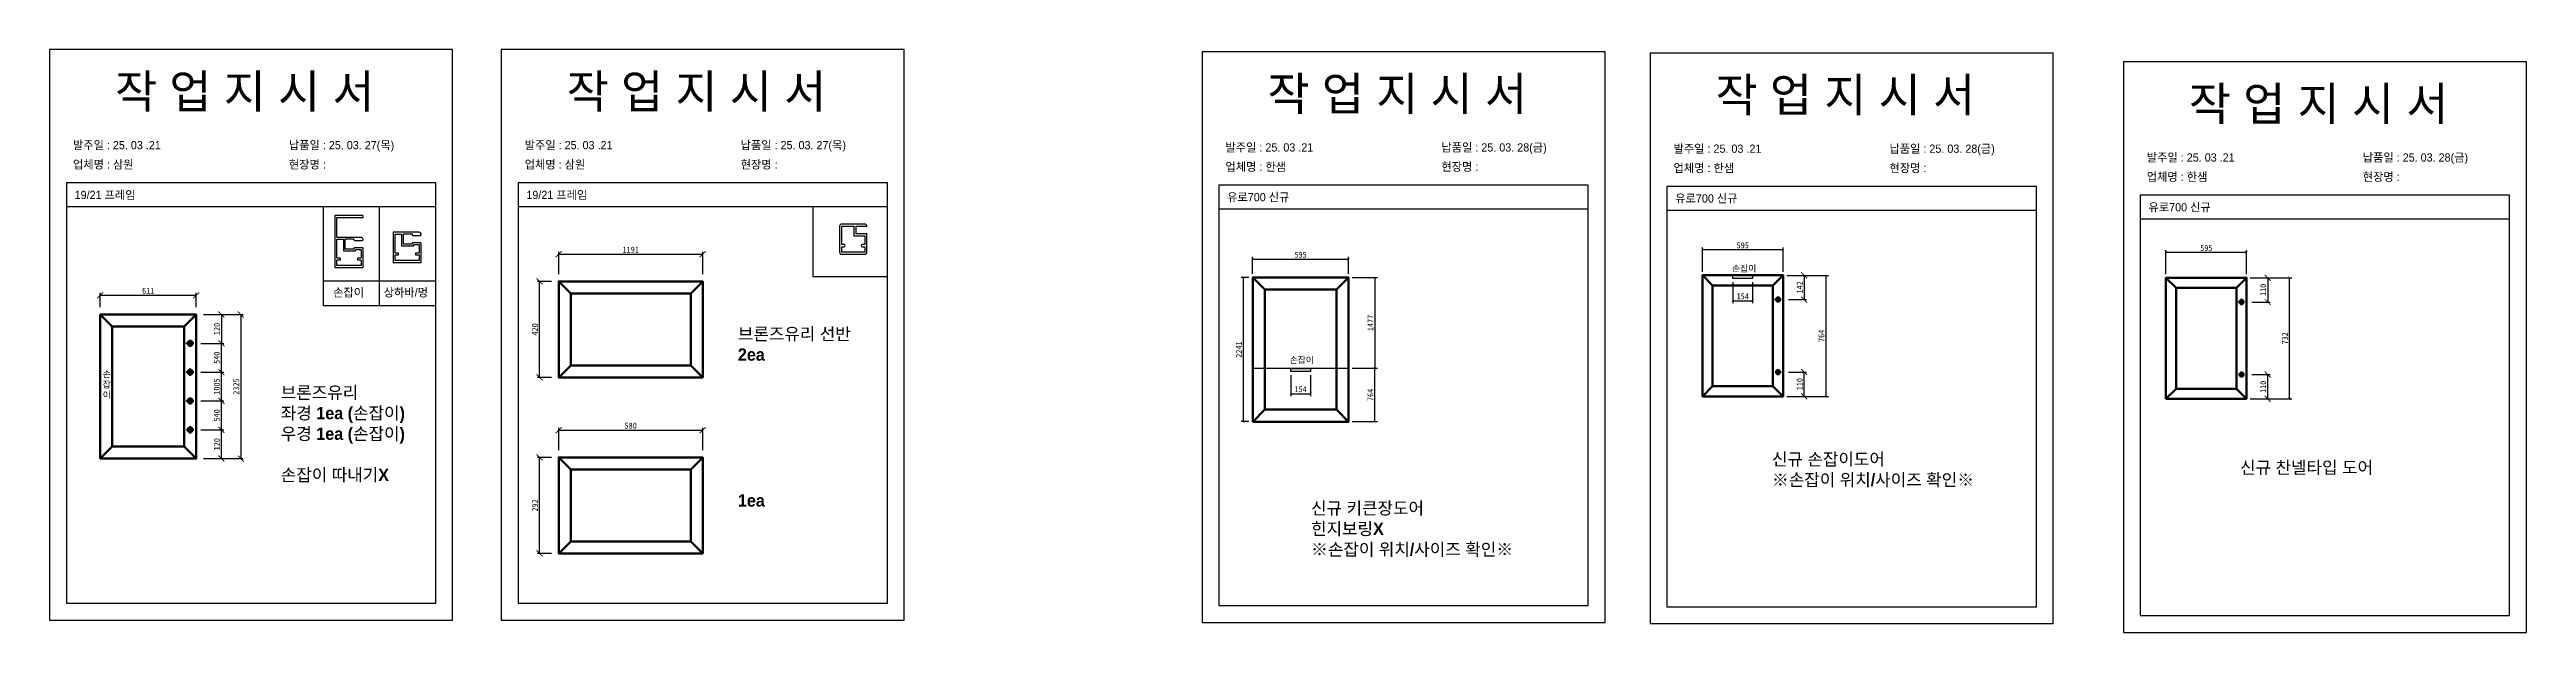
# Model space of a CAD drawing. Header units: millimetres. Extents: x -44117 to 256353, y -2095463 to 65325.
# Drawn here: x 117231 to 127554, y -38378 to -35951 of the extents above; entities that cross this region are included whole.
import ezdxf

# ---------------------------------------------------------------- set-up
doc = ezdxf.new("R2010")
doc.units = ezdxf.units.MM
doc.header["$LTSCALE"] = 10
doc.layers.add('Layer1', color=7, linetype='Continuous', lineweight=70)
doc.dimstyles.new('ISO-25', dxfattribs={"dimtxt": 2.5, "dimasz": 2.5, "dimexe": 1, "dimexo": 1, "dimtad": 1, "dimtxsty": 'Standard', "dimblk": 'ARCHTICK', "dimcen": 2.5, "dimadec": 0, "dimazin": 0, "dimtfac": 1, "dimtmove": 0, "dimatfit": 3, "dimfxl": 0, "dimarcsym": 0})

msp = doc.modelspace()

# ---------------------------------------------------------------- texts
at = {"attachment_point": 1}
for s, width, gutter_width, heights, insert, char_height in [('{\\fGulim|b0|i0|c129|p50;작 업 지 시 서}', 3307.3198183, 12.5, [-155.84554], (117503.63194, -36054.7373), 140), ('{\\fGulim|b0|i0|c129|p50;작 업 지 시 서}', 3307.3198183, 12.5, [-155.84554], (119386.32272, -36054.7373), 140), ('{\\fGulim|b0|i0|c129|p50;작 업 지 시 서}', 3307.3198183, 12.5, [-155.84554], (122307.01971, -36064.15815), 140), ('{\\fGulim|b0|i0|c129|p50;작 업 지 시 서}', 3307.3198183, 12.5, [-155.84554], (124174.64369, -36069.40429), 140), ('{\\fGulim|b0|i0|c129|p50;작 업 지 시 서}', 3307.3198183, 12.5, [-155.84554], (126147.19037, -36106.12723), 140), ('{\\fGulim|b0|i0|c129|p50;발주일 : 25. 03 .21}', 3307.3198183, 12.5, [-38.18216], (117328.42258, -36331.45772), 34.3), ('{\\fGulim|b0|i0|c129|p50;납품일 : 25. 03. 27(목)}', 3307.3198183, 12.5, [37.67976], (118228.40057, -36331.45772), 34.3), ('{\\fGulim|b0|i0|c129|p50;발주일 : 25. 03 .21}', 3307.3198183, 12.5, [-38.18216], (119211.11337, -36331.45772), 34.3), ('{\\fGulim|b0|i0|c129|p50;납품일 : 25. 03. 27(목)}', 3307.3198183, 12.5, [37.67976], (120111.09135, -36331.45772), 34.3), ('{\\fGulim|b0|i0|c129|p50;발주일 : 25. 03 .21}', 3307.3198183, 12.5, [-38.18216], (122131.81035, -36340.87857), 34.3), ('{\\fGulim|b0|i0|c129|p50;납품일 : 25. 03. 28(금)}', 3307.3198183, 12.5, [37.67976], (123031.78834, -36340.87857), 34.3), ('{\\fGulim|b0|i0|c129|p50;업체명 : 삼원}', 3307.3198183, 12.5, [38.2735], (117328.42258, -36412.1139), 34.3), ('{\\fGulim|b0|i0|c129|p50;현장명 : }', 3307.3198183, 12.5, [-38.2735], (118228.40057, -36412.1139), 34.3), ('{\\fGulim|b0|i0|c129|p50;업체명 : 삼원}', 3307.3198183, 12.5, [38.2735], (119211.11337, -36412.1139), 34.3), ('{\\fGulim|b0|i0|c129|p50;현장명 : }', 3307.3198183, 12.5, [-38.2735], (120111.09135, -36412.1139), 34.3), ('{\\fGulim|b0|i0|c129|p50;업체명 : 한샘}', 3307.3198183, 12.5, [38.2735], (122131.81035, -36421.53475), 34.3), ('{\\fGulim|b0|i0|c129|p50;현장명 : }', 3307.3198183, 12.5, [-38.2735], (123031.78834, -36421.53475), 34.3), ('{\\fGulim|b0|i0|c129|p50;업체명 : 한샘}', 3307.3198183, 12.5, [38.2735], (123999.43434, -36426.78089), 34.3), ('{\\fGulim|b0|i0|c129|p50;발주일 : 25. 03 .21}', 3307.3198183, 12.5, [-38.18216], (123999.43434, -36346.12471), 34.3), ('{\\fGulim|b0|i0|c129|p50;현장명 : }', 3307.3198183, 12.5, [-38.2735], (124899.41232, -36426.78089), 34.3), ('{\\fGulim|b0|i0|c129|p50;납품일 : 25. 03. 28(금)}', 3307.3198183, 12.5, [37.67976], (124899.41232, -36346.12471), 34.3), ('{\\fGulim|b0|i0|c129|p50;발주일 : 25. 03 .21}', 3307.3198183, 12.5, [-38.18216], (125971.98101, -36382.84765), 34.3), ('{\\fGulim|b0|i0|c129|p50;납품일 : 25. 03. 28(금)}', 3307.3198183, 12.5, [37.67976], (126871.95899, -36382.84765), 34.3), ('{\\fGulim|b0|i0|c129|p50;19/21 프레임}', 3307.3198183, 12.5, [-41.60759], (117335.46479, -36538.78), 34.3), ('{\\fGulim|b0|i0|c129|p50;19/21 프레임}', 3307.3198183, 12.5, [-41.60759], (119218.15557, -36538.78), 34.3), ('{\\fGulim|b0|i0|c129|p50;유로700 신규}', 3307.3198183, 12.5, [-38.22783], (122138.85256, -36548.20085), 34.3), ('{\\fGulim|b0|i0|c129|p50;업체명 : 한샘}', 3307.3198183, 12.5, [38.2735], (125971.98101, -36463.50383), 34.3), ('{\\fGulim|b0|i0|c129|p50;현장명 : }', 3307.3198183, 12.5, [-38.2735], (126871.95899, -36463.50383), 34.3), ('{\\fGulim|b0|i0|c129|p50;유로700 신규}', 3307.3198183, 12.5, [-38.22783], (124006.47654, -36553.44699), 34.3), ('{\\fGulim|b0|i0|c129|p50;유로700 신규}', 3307.3198183, 12.5, [-38.22783], (125979.02321, -36590.16993), 34.3), ('{\\f굴림|b0|i0|c129|p50;손잡이}', 147.2513852, 131.25, [-29.22104], (124243.27191, -36849.10302), 26.25), ('{\\fGulim|b0|i0|c129|p50;손잡이}', 3307.3198183, 12.5, [-38.18216], (118412.65766, -36945.26368), 34.3), ('{\\fGulim|b0|i0|c129|p50;상하바/멍}', 3307.3198183, 12.5, [-41.60759], (118623.60112, -36945.26368), 34.3), ('{\\fGulim|b1|i0|c129|p50;브론즈유리 선반\\P2ea}', 2135.7410508, 12.5, [1317.50106], (120099.76379, -37109.07797), 51.45), ('{\\f굴림|b0|i0|c129|p50;손잡이}', 147.2513852, 131.25, [-29.22104], (122399.12469, -37230.48426), 26.25), ('{\\f굴림|b0|i0|c129|p50;손\\P잡\\P이}', 147.2513852, 131.25, [-119.09787], (117452.4515, -37288.3203), 26.25), ('{\\fGulim|b1|i0|c129|p50;브론즈유리\\P좌경 1ea (손잡이)\\P우경 1ea (손잡이)\\P\\P손잡이 따내기X}', 3307.3198183, 12.5, [491.47221], (118194.63148, -37353.20746), 51.45), ('{\\fGulim|b1|i0|c129|p50;신규 손잡이도어\\P※손잡이 위치/사이즈 확인※}', 3307.3198183, 12.5, [491.47221], (124409.67535, -37630.89107), 51.45), ('{\\fGulim|b1|i0|c129|p50;신규 찬넬타입 도어}', 3307.3198183, 12.5, [491.47221], (126360.99854, -37665.56226), 51.45), ('{\\fGulim|b1|i0|c129|p50;1ea}', 2135.7410508, 12.5, [1317.50106], (120099.76379, -37802.66804), 51.45), ('{\\fGulim|b1|i0|c129|p50;신규 키큰장도어\\P힌지보링X\\P※손잡이 위치/사이즈 확인※}', 3307.3198183, 12.5, [491.47221], (122488.69975, -37834.75033), 51.45)]:
    msp.add_mtext_dynamic_manual_height_columns(s, width=width, gutter_width=gutter_width, heights=heights, dxfattribs=dict(at, insert=insert, char_height=char_height))

# ---------------------------------------------------------------- blocks, each defined once
blk = doc.blocks.new('_ArchTick')
at = {"color": 0, "linetype": 'ByBlock', "const_width": 0.15}
blk.add_lwpolyline([(-0.5, -0.5), (0.5, 0.5)], dxfattribs=at)
blk = doc.blocks.new('*D2268')
at = {"color": 0, "lineweight": -2}
for p, q in [((117442, -37024), (117442, -36964)), ((117442, -36974), (117842, -36974)), ((117842, -37024), (117842, -36964))]:
    blk.add_line(p, q, dxfattribs=at)
at = {"layer": 'Defpoints', "color": 0}
for p in [(117442, -37054), (117842, -36974), (117842, -37054)]:
    blk.add_point(p, dxfattribs=at)
at = {"color": 0, "lineweight": -2, "xscale": 25, "yscale": 25, "zscale": 25, "rotation": 180}
blk.add_blockref('_ArchTick', (117442, -36974), dxfattribs=at)
at = {"color": 0, "lineweight": -2, "xscale": 25, "yscale": 25, "zscale": 25}
blk.add_blockref('_ArchTick', (117842, -36974), dxfattribs=at)
at = {"color": 0, "insert": (117642, -36955), "char_height": 25, "attachment_point": 5}
blk.add_mtext('611', dxfattribs=at)
blk = doc.blocks.new('*D2269')
at = {"color": 0, "lineweight": -2}
for p, q in [((117862, -37534), (117957, -37534)), ((117947, -37654), (117947, -37534)), ((117872, -37654), (117957, -37654))]:
    blk.add_line(p, q, dxfattribs=at)
at = {"layer": 'Defpoints', "color": 0}
for p in [(117832, -37534), (117947, -37534), (117842, -37654)]:
    blk.add_point(p, dxfattribs=at)
at = {"color": 0, "lineweight": -2, "xscale": 25, "yscale": 25, "zscale": 25}
for p, rotation in [((117947, -37534), 90), ((117947, -37654), 270)]:
    blk.add_blockref('_ArchTick', p, dxfattribs=dict(at, rotation=rotation))
at = {"color": 0, "insert": (117928, -37594), "char_height": 25, "attachment_point": 5, "rotation": 90}
blk.add_mtext('120', dxfattribs=at)
blk = doc.blocks.new('*D2270')
at = {"color": 0, "lineweight": -2}
for p, q in [((117872, -37054), (117957, -37054)), ((117947, -37054), (117947, -37174)), ((117862, -37174), (117957, -37174))]:
    blk.add_line(p, q, dxfattribs=at)
at = {"layer": 'Defpoints', "color": 0}
for p in [(117842, -37054), (117832, -37174), (117947, -37174)]:
    blk.add_point(p, dxfattribs=at)
at = {"color": 0, "lineweight": -2, "xscale": 25, "yscale": 25, "zscale": 25}
for p, rotation in [((117947, -37054), 90), ((117947, -37174), 270)]:
    blk.add_blockref('_ArchTick', p, dxfattribs=dict(at, rotation=rotation))
at = {"color": 0, "insert": (117928, -37114), "char_height": 25, "attachment_point": 5, "rotation": 90}
blk.add_mtext('120', dxfattribs=at)
blk = doc.blocks.new('*D2271')
at = {"color": 0, "lineweight": -2}
for p, q in [((117872, -37054), (118038, -37054)), ((118028, -37054), (118028, -37654)), ((117872, -37654), (118038, -37654))]:
    blk.add_line(p, q, dxfattribs=at)
at = {"layer": 'Defpoints', "color": 0}
for p in [(117842, -37054), (117842, -37654), (118028, -37654)]:
    blk.add_point(p, dxfattribs=at)
at = {"color": 0, "lineweight": -2, "xscale": 25, "yscale": 25, "zscale": 25}
for p, rotation in [((118028, -37054), 90), ((118028, -37654), 270)]:
    blk.add_blockref('_ArchTick', p, dxfattribs=dict(at, rotation=rotation))
at = {"color": 0, "insert": (118009, -37354), "char_height": 25, "attachment_point": 5, "rotation": 90}
blk.add_mtext('2325', dxfattribs=at)
blk = doc.blocks.new('*D2272')
at = {"color": 0, "lineweight": -2}
for p, q in [((117862, -37414), (117957, -37414)), ((117947, -37534), (117947, -37414)), ((117862, -37534), (117957, -37534))]:
    blk.add_line(p, q, dxfattribs=at)
at = {"layer": 'Defpoints', "color": 0}
for p in [(117832, -37414), (117947, -37414), (117832, -37534)]:
    blk.add_point(p, dxfattribs=at)
at = {"color": 0, "lineweight": -2, "xscale": 25, "yscale": 25, "zscale": 25}
for p, rotation in [((117947, -37414), 90), ((117947, -37534), 270)]:
    blk.add_blockref('_ArchTick', p, dxfattribs=dict(at, rotation=rotation))
at = {"color": 0, "insert": (117928, -37474), "char_height": 25, "attachment_point": 5, "rotation": 90}
blk.add_mtext('540', dxfattribs=at)
blk = doc.blocks.new('*D2273')
at = {"color": 0, "lineweight": -2}
for p, q in [((117862, -37174), (117957, -37174)), ((117947, -37294), (117947, -37174)), ((117862, -37294), (117957, -37294))]:
    blk.add_line(p, q, dxfattribs=at)
at = {"layer": 'Defpoints', "color": 0}
for p in [(117832, -37174), (117947, -37174), (117832, -37294)]:
    blk.add_point(p, dxfattribs=at)
at = {"color": 0, "lineweight": -2, "xscale": 25, "yscale": 25, "zscale": 25}
for p, rotation in [((117947, -37174), 90), ((117947, -37294), 270)]:
    blk.add_blockref('_ArchTick', p, dxfattribs=dict(at, rotation=rotation))
at = {"color": 0, "insert": (117928, -37234), "char_height": 25, "attachment_point": 5, "rotation": 90}
blk.add_mtext('540', dxfattribs=at)
blk = doc.blocks.new('*D2274')
at = {"color": 0, "lineweight": -2}
for p, q in [((117862, -37294), (117957, -37294)), ((117947, -37414), (117947, -37294)), ((117862, -37414), (117957, -37414))]:
    blk.add_line(p, q, dxfattribs=at)
at = {"layer": 'Defpoints', "color": 0}
for p in [(117832, -37294), (117947, -37294), (117832, -37414)]:
    blk.add_point(p, dxfattribs=at)
at = {"color": 0, "lineweight": -2, "xscale": 25, "yscale": 25, "zscale": 25}
for p, rotation in [((117947, -37294), 90), ((117947, -37414), 270)]:
    blk.add_blockref('_ArchTick', p, dxfattribs=dict(at, rotation=rotation))
at = {"color": 0, "insert": (117928, -37354), "char_height": 25, "attachment_point": 5, "rotation": 90}
blk.add_mtext('1005', dxfattribs=at)
blk = doc.blocks.new('*D2275')
at = {"color": 0, "lineweight": -2}
for p, q in [((119323, -36916), (119263, -36916)), ((119273, -37316), (119273, -36916)), ((119323, -37316), (119263, -37316))]:
    blk.add_line(p, q, dxfattribs=at)
at = {"layer": 'Defpoints', "color": 0}
for p in [(119273, -36916), (119353, -36916), (119353, -37316)]:
    blk.add_point(p, dxfattribs=at)
at = {"color": 0, "lineweight": -2, "xscale": 25, "yscale": 25, "zscale": 25}
for p, rotation in [((119273, -36916), 90), ((119273, -37316), 270)]:
    blk.add_blockref('_ArchTick', p, dxfattribs=dict(at, rotation=rotation))
at = {"color": 0, "insert": (119254, -37116), "char_height": 25, "attachment_point": 5, "rotation": 90}
blk.add_mtext('420', dxfattribs=at)
blk = doc.blocks.new('*D2276')
at = {"color": 0, "lineweight": -2}
for p, q in [((119353, -36886), (119353, -36793)), ((119353, -36803), (119953, -36803)), ((119953, -36886), (119953, -36793))]:
    blk.add_line(p, q, dxfattribs=at)
at = {"layer": 'Defpoints', "color": 0}
for p in [(119953, -36803), (119353, -36916), (119953, -36916)]:
    blk.add_point(p, dxfattribs=at)
at = {"color": 0, "lineweight": -2, "xscale": 25, "yscale": 25, "zscale": 25, "rotation": 180}
blk.add_blockref('_ArchTick', (119353, -36803), dxfattribs=at)
at = {"color": 0, "lineweight": -2, "xscale": 25, "yscale": 25, "zscale": 25}
blk.add_blockref('_ArchTick', (119953, -36803), dxfattribs=at)
at = {"color": 0, "insert": (119653, -36784), "char_height": 25, "attachment_point": 5}
blk.add_mtext('1191', dxfattribs=at)
blk = doc.blocks.new('*D2277')
at = {"color": 0, "lineweight": -2}
for p, q in [((119323, -37649), (119263, -37649)), ((119273, -38049), (119273, -37649)), ((119323, -38049), (119263, -38049))]:
    blk.add_line(p, q, dxfattribs=at)
at = {"layer": 'Defpoints', "color": 0}
for p in [(119273, -37649), (119353, -37649), (119353, -38049)]:
    blk.add_point(p, dxfattribs=at)
at = {"color": 0, "lineweight": -2, "xscale": 25, "yscale": 25, "zscale": 25}
for p, rotation in [((119273, -37649), 90), ((119273, -38049), 270)]:
    blk.add_blockref('_ArchTick', p, dxfattribs=dict(at, rotation=rotation))
at = {"color": 0, "insert": (119254, -37849), "char_height": 25, "attachment_point": 5, "rotation": 90}
blk.add_mtext('292', dxfattribs=at)
blk = doc.blocks.new('*D2278')
at = {"color": 0, "lineweight": -2}
for p, q in [((119353, -37619), (119353, -37526)), ((119353, -37536), (119953, -37536)), ((119953, -37619), (119953, -37526))]:
    blk.add_line(p, q, dxfattribs=at)
at = {"layer": 'Defpoints', "color": 0}
for p in [(119953, -37536), (119353, -37649), (119953, -37649)]:
    blk.add_point(p, dxfattribs=at)
at = {"color": 0, "lineweight": -2, "xscale": 25, "yscale": 25, "zscale": 25, "rotation": 180}
blk.add_blockref('_ArchTick', (119353, -37536), dxfattribs=at)
at = {"color": 0, "lineweight": -2, "xscale": 25, "yscale": 25, "zscale": 25}
blk.add_blockref('_ArchTick', (119953, -37536), dxfattribs=at)
at = {"color": 0, "insert": (119653, -37517), "char_height": 25, "attachment_point": 5}
blk.add_mtext('580', dxfattribs=at)
blk = doc.blocks.new('*D2279')
at = {"color": 0, "lineweight": -2}
for p, q in [((122405, -37307), (122405, -37394)), ((122486, -37307), (122486, -37394)), ((122405, -37384), (122486, -37384))]:
    blk.add_line(p, q, dxfattribs=at)
at = {"layer": 'Defpoints', "color": 0}
for p in [(122405, -37292), (122486, -37292), (122486, -37384)]:
    blk.add_point(p, dxfattribs=at)
at = {"color": 0, "lineweight": -2, "xscale": 10, "yscale": 10, "zscale": 10, "rotation": 180}
blk.add_blockref('_ArchTick', (122405, -37384), dxfattribs=at)
at = {"color": 0, "lineweight": -2, "xscale": 10, "yscale": 10, "zscale": 10}
blk.add_blockref('_ArchTick', (122486, -37384), dxfattribs=at)
at = {"color": 0, "insert": (122445, -37365), "char_height": 25, "attachment_point": 5}
blk.add_mtext('154', dxfattribs=at)
blk = doc.blocks.new('*D2280')
at = {"color": 0, "lineweight": -2}
for p, q in [((122660, -37278), (122765, -37278)), ((122755, -37500), (122755, -37278)), ((122660, -37500), (122765, -37500))]:
    blk.add_line(p, q, dxfattribs=at)
at = {"layer": 'Defpoints', "color": 0}
for p in [(122645, -37278), (122755, -37278), (122645, -37500)]:
    blk.add_point(p, dxfattribs=at)
at = {"color": 0, "lineweight": -2, "xscale": 10, "yscale": 10, "zscale": 10}
for p, rotation in [((122755, -37278), 90), ((122755, -37500), 270)]:
    blk.add_blockref('_ArchTick', p, dxfattribs=dict(at, rotation=rotation))
at = {"color": 0, "insert": (122736, -37389), "char_height": 25, "attachment_point": 5, "rotation": 90}
blk.add_mtext('764', dxfattribs=at)
blk = doc.blocks.new('*D2281')
at = {"color": 0, "lineweight": -2}
for p, q in [((122660, -36900), (122765, -36900)), ((122755, -36900), (122755, -37278)), ((122660, -37278), (122765, -37278))]:
    blk.add_line(p, q, dxfattribs=at)
at = {"layer": 'Defpoints', "color": 0}
for p in [(122645, -36900), (122645, -37278), (122755, -37278)]:
    blk.add_point(p, dxfattribs=at)
at = {"color": 0, "lineweight": -2, "xscale": 10, "yscale": 10, "zscale": 10}
for p, rotation in [((122755, -36900), 90), ((122755, -37278), 270)]:
    blk.add_blockref('_ArchTick', p, dxfattribs=dict(at, rotation=rotation))
at = {"color": 0, "insert": (122736, -37089), "char_height": 25, "attachment_point": 5, "rotation": 90}
blk.add_mtext('1477', dxfattribs=at)
blk = doc.blocks.new('*D2282')
at = {"color": 0, "lineweight": -2}
for p, q in [((122230, -36900), (122197, -36900)), ((122207, -37500), (122207, -36900)), ((122230, -37500), (122197, -37500))]:
    blk.add_line(p, q, dxfattribs=at)
at = {"layer": 'Defpoints', "color": 0}
for p in [(122207, -36900), (122245, -36900), (122245, -37500)]:
    blk.add_point(p, dxfattribs=at)
at = {"color": 0, "lineweight": -2, "xscale": 10, "yscale": 10, "zscale": 10}
for p, rotation in [((122207, -36900), 90), ((122207, -37500), 270)]:
    blk.add_blockref('_ArchTick', p, dxfattribs=dict(at, rotation=rotation))
at = {"color": 0, "insert": (122188, -37200), "char_height": 25, "attachment_point": 5, "rotation": 90}
blk.add_mtext('2241', dxfattribs=at)
blk = doc.blocks.new('*D2283')
at = {"color": 0, "lineweight": -2}
for p, q in [((122245, -36885), (122245, -36814)), ((122245, -36824), (122645, -36824)), ((122645, -36885), (122645, -36814))]:
    blk.add_line(p, q, dxfattribs=at)
at = {"layer": 'Defpoints', "color": 0}
for p in [(122645, -36824), (122245, -36900), (122645, -36900)]:
    blk.add_point(p, dxfattribs=at)
at = {"color": 0, "lineweight": -2, "xscale": 10, "yscale": 10, "zscale": 10, "rotation": 180}
blk.add_blockref('_ArchTick', (122245, -36824), dxfattribs=at)
at = {"color": 0, "lineweight": -2, "xscale": 10, "yscale": 10, "zscale": 10}
blk.add_blockref('_ArchTick', (122645, -36824), dxfattribs=at)
at = {"color": 0, "insert": (122445, -36805), "char_height": 25, "attachment_point": 5}
blk.add_mtext('595', dxfattribs=at)
blk = doc.blocks.new('*D2284')
at = {"color": 0, "lineweight": -2}
for p, q in [((126410, -37304), (126486, -37304)), ((126476, -37405), (126476, -37304)), ((126418, -37405), (126486, -37405))]:
    blk.add_line(p, q, dxfattribs=at)
at = {"layer": 'Defpoints', "color": 0}
for p in [(126380, -37304), (126476, -37304), (126388, -37405)]:
    blk.add_point(p, dxfattribs=at)
at = {"color": 0, "lineweight": -2, "xscale": 25, "yscale": 25, "zscale": 25}
for p, rotation in [((126476, -37304), 90), ((126476, -37405), 270)]:
    blk.add_blockref('_ArchTick', p, dxfattribs=dict(at, rotation=rotation))
at = {"color": 0, "insert": (126457, -37355), "char_height": 25, "attachment_point": 5, "rotation": 90}
blk.add_mtext('110', dxfattribs=at)
blk = doc.blocks.new('*D2285')
at = {"color": 0, "lineweight": -2}
for p, q in [((126418, -36901), (126486, -36901)), ((126476, -36901), (126476, -37002)), ((126410, -37002), (126486, -37002))]:
    blk.add_line(p, q, dxfattribs=at)
at = {"layer": 'Defpoints', "color": 0}
for p in [(126388, -36901), (126380, -37002), (126476, -37002)]:
    blk.add_point(p, dxfattribs=at)
at = {"color": 0, "lineweight": -2, "xscale": 25, "yscale": 25, "zscale": 25}
for p, rotation in [((126476, -36901), 90), ((126476, -37002), 270)]:
    blk.add_blockref('_ArchTick', p, dxfattribs=dict(at, rotation=rotation))
at = {"color": 0, "insert": (126457, -36951), "char_height": 25, "attachment_point": 5, "rotation": 90}
blk.add_mtext('110', dxfattribs=at)
blk = doc.blocks.new('*D2286')
at = {"color": 0, "lineweight": -2}
for p, q in [((126403, -36901), (126577, -36901)), ((126567, -37405), (126567, -36901)), ((126403, -37405), (126577, -37405))]:
    blk.add_line(p, q, dxfattribs=at)
at = {"layer": 'Defpoints', "color": 0}
for p in [(126388, -36901), (126567, -36901), (126388, -37405)]:
    blk.add_point(p, dxfattribs=at)
at = {"color": 0, "lineweight": -2, "xscale": 10, "yscale": 10, "zscale": 10}
for p, rotation in [((126567, -36901), 90), ((126567, -37405), 270)]:
    blk.add_blockref('_ArchTick', p, dxfattribs=dict(at, rotation=rotation))
at = {"color": 0, "insert": (126548, -37153), "char_height": 25, "attachment_point": 5, "rotation": 90}
blk.add_mtext('732', dxfattribs=at)
blk = doc.blocks.new('*D2287')
at = {"color": 0, "lineweight": -2}
for p, q in [((126052, -36886), (126052, -36786)), ((126388, -36796), (126052, -36796)), ((126388, -36886), (126388, -36786))]:
    blk.add_line(p, q, dxfattribs=at)
at = {"layer": 'Defpoints', "color": 0}
for p in [(126052, -36796), (126052, -36901), (126388, -36901)]:
    blk.add_point(p, dxfattribs=at)
at = {"color": 0, "lineweight": -2, "xscale": 10, "yscale": 10, "zscale": 10, "rotation": 180}
blk.add_blockref('_ArchTick', (126052, -36796), dxfattribs=at)
at = {"color": 0, "lineweight": -2, "xscale": 10, "yscale": 10, "zscale": 10}
blk.add_blockref('_ArchTick', (126388, -36796), dxfattribs=at)
at = {"color": 0, "insert": (126220, -36777), "char_height": 25, "attachment_point": 5}
blk.add_mtext('595', dxfattribs=at)
blk = doc.blocks.new('*D2288')
at = {"color": 0, "lineweight": -2}
for p, q in [((124478, -37294), (124554, -37294)), ((124544, -37395), (124544, -37294)), ((124486, -37395), (124554, -37395))]:
    blk.add_line(p, q, dxfattribs=at)
at = {"layer": 'Defpoints', "color": 0}
for p in [(124448, -37294), (124544, -37294), (124456, -37395)]:
    blk.add_point(p, dxfattribs=at)
at = {"color": 0, "lineweight": -2, "xscale": 25, "yscale": 25, "zscale": 25}
for p, rotation in [((124544, -37294), 90), ((124544, -37395), 270)]:
    blk.add_blockref('_ArchTick', p, dxfattribs=dict(at, rotation=rotation))
at = {"color": 0, "insert": (124525, -37344), "char_height": 25, "attachment_point": 5, "rotation": 90}
blk.add_mtext('110', dxfattribs=at)
blk = doc.blocks.new('*D2289')
at = {"color": 0, "lineweight": -2}
for p, q in [((124486, -36891), (124554, -36891)), ((124544, -36891), (124544, -36992)), ((124478, -36992), (124554, -36992))]:
    blk.add_line(p, q, dxfattribs=at)
at = {"layer": 'Defpoints', "color": 0}
for p in [(124456, -36891), (124448, -36992), (124544, -36992)]:
    blk.add_point(p, dxfattribs=at)
at = {"color": 0, "lineweight": -2, "xscale": 25, "yscale": 25, "zscale": 25}
for p, rotation in [((124544, -36891), 90), ((124544, -36992), 270)]:
    blk.add_blockref('_ArchTick', p, dxfattribs=dict(at, rotation=rotation))
at = {"color": 0, "insert": (124525, -36941), "char_height": 25, "attachment_point": 5, "rotation": 90}
blk.add_mtext('142', dxfattribs=at)
blk = doc.blocks.new('*D2290')
at = {"color": 0, "lineweight": -2}
for p, q in [((124471, -36891), (124645, -36891)), ((124635, -37395), (124635, -36891)), ((124471, -37395), (124645, -37395))]:
    blk.add_line(p, q, dxfattribs=at)
at = {"layer": 'Defpoints', "color": 0}
for p in [(124456, -36891), (124635, -36891), (124456, -37395)]:
    blk.add_point(p, dxfattribs=at)
at = {"color": 0, "lineweight": -2, "xscale": 10, "yscale": 10, "zscale": 10}
for p, rotation in [((124635, -36891), 90), ((124635, -37395), 270)]:
    blk.add_blockref('_ArchTick', p, dxfattribs=dict(at, rotation=rotation))
at = {"color": 0, "insert": (124616, -37143), "char_height": 25, "attachment_point": 5, "rotation": 90}
blk.add_mtext('764', dxfattribs=at)
blk = doc.blocks.new('*D2291')
at = {"color": 0, "lineweight": -2}
for p, q in [((124120, -36876), (124120, -36775)), ((124456, -36785), (124120, -36785)), ((124456, -36876), (124456, -36775))]:
    blk.add_line(p, q, dxfattribs=at)
at = {"layer": 'Defpoints', "color": 0}
for p in [(124120, -36785), (124120, -36891), (124456, -36891)]:
    blk.add_point(p, dxfattribs=at)
at = {"color": 0, "lineweight": -2, "xscale": 10, "yscale": 10, "zscale": 10, "rotation": 180}
blk.add_blockref('_ArchTick', (124120, -36785), dxfattribs=at)
at = {"color": 0, "lineweight": -2, "xscale": 10, "yscale": 10, "zscale": 10}
blk.add_blockref('_ArchTick', (124456, -36785), dxfattribs=at)
at = {"color": 0, "insert": (124288, -36766), "char_height": 25, "attachment_point": 5}
blk.add_mtext('595', dxfattribs=at)
blk = doc.blocks.new('*D2292')
at = {"color": 0, "lineweight": -2}
for p, q in [((124247, -36919), (124247, -37007)), ((124329, -36919), (124329, -37007)), ((124247, -36997), (124329, -36997))]:
    blk.add_line(p, q, dxfattribs=at)
at = {"layer": 'Defpoints', "color": 0}
for p in [(124247, -36904), (124329, -36904), (124329, -36997)]:
    blk.add_point(p, dxfattribs=at)
at = {"color": 0, "lineweight": -2, "xscale": 10, "yscale": 10, "zscale": 10, "rotation": 180}
blk.add_blockref('_ArchTick', (124247, -36997), dxfattribs=at)
at = {"color": 0, "lineweight": -2, "xscale": 10, "yscale": 10, "zscale": 10}
blk.add_blockref('_ArchTick', (124329, -36997), dxfattribs=at)
at = {"color": 0, "insert": (124288, -36978), "char_height": 25, "attachment_point": 5}
blk.add_mtext('154', dxfattribs=at)

# ---------------------------------------------------------------- dimensions: what is measured, and where the dimension line sits
for base, p1, p2, text, override, picture, middle in [((124120.01964, -36785.21167), (124456.01964, -36890.73779), (124120.01964, -36890.73779), '595', {"dimscale": 10, "dimasz": 1, "dimexo": 1.5, "dimtxsty": 'Standard'}, '*D2291', (124288.01964, -36766.46167)), ((122645.368, -36824.24069), (122245.368, -36900.24004), (122645.368, -36900.24004), '595', {"dimscale": 10, "dimasz": 1, "dimexo": 1.5, "dimtxsty": 'Standard'}, '*D2283', (122445.368, -36805.49069)), ((126051.98653, -36795.51251), (126387.98653, -36901.03863), (126051.98653, -36901.03863), '595', {"dimscale": 10, "dimasz": 1, "dimexo": 1.5, "dimtxsty": 'Standard'}, '*D2287', (126219.98653, -36776.76251)), ((117841.98023, -36973.65609), (117441.98023, -37053.91589), (117841.98023, -37053.91589), '611', {"dimscale": 10, "dimexo": 3, "dimtxsty": 'Standard'}, '*D2268', (117641.98023, -36954.90609))]:
    dim = msp.add_linear_dim(base=base, p1=p1, p2=p2, text=text, dimstyle='ISO-25', override=override)
    dim.commit()
    dim.dimension.update_dxf_attribs({"geometry": picture, "text_midpoint": middle})
for base, p1, p2, angle, text, override, picture, middle in [((119953.4835, -36803.20703), (119353.4835, -36916.16703), (119953.4835, -36916.16703), 180, '1191', {"dimscale": 10, "dimexo": 3, "dimtxsty": 'Standard'}, '*D2276', (119653.4835, -36784.45703)), ((119273.2237, -36916.16703), (119353.4835, -37316.16703), (119353.4835, -36916.16703), 90, '420', {"dimscale": 10, "dimexo": 3, "dimtxsty": 'Standard'}, '*D2275', (119254.4737, -37116.16703)), ((122207.20252, -36900.24004), (122245.368, -37500.24004), (122245.368, -36900.24004), 90, '2241', {"dimscale": 10, "dimasz": 1, "dimexo": 1.5, "dimtxsty": 'Standard'}, '*D2282', (122188.45252, -37200.24004)), ((122754.58213, -37278.11235), (122645.368, -36900.24004), (122645.368, -37278.11235), 90, '1477', {"dimscale": 10, "dimasz": 1, "dimexo": 1.5, "dimtxsty": 'Standard'}, '*D2281', (122735.83213, -37089.1762)), ((124544.08971, -36991.53779), (124456.01964, -36890.73779), (124447.61964, -36991.53779), 90, '142', {"dimscale": 10, "dimexo": 3, "dimtxsty": 'Standard'}, '*D2289', (124525.33971, -36941.13779)), ((124634.89221, -36890.73779), (124456.01964, -37394.73779), (124456.01964, -36890.73779), 90, '764', {"dimscale": 10, "dimasz": 1, "dimexo": 1.5, "dimtxsty": 'Standard'}, '*D2290', (124616.14221, -37142.73779)), ((126476.0566, -37001.83863), (126387.98653, -36901.03863), (126379.58653, -37001.83863), 90, '110', {"dimscale": 10, "dimexo": 3, "dimtxsty": 'Standard'}, '*D2285', (126457.3066, -36951.43863)), ((126566.8591, -36901.03863), (126387.98653, -37405.03863), (126387.98653, -36901.03863), 90, '732', {"dimscale": 10, "dimasz": 1, "dimexo": 1.5, "dimtxsty": 'Standard'}, '*D2286', (126548.1091, -37153.03863)), ((118027.90022, -37653.91589), (117841.98023, -37053.91589), (117841.98023, -37653.91589), 90, '2325', {"dimscale": 10, "dimexo": 3, "dimtxsty": 'Standard'}, '*D2271', (118009.15022, -37353.91589)), ((117946.82554, -37173.91589), (117831.98023, -37293.91589), (117831.98023, -37173.91589), 90, '540', {"dimscale": 10, "dimexo": 3, "dimtxsty": 'Standard', "dimtmove": 1}, '*D2273', (117928.07554, -37233.91589)), ((117946.82554, -37293.91589), (117831.98023, -37413.91589), (117831.98023, -37293.91589), 90, '1005', {"dimscale": 10, "dimexo": 3, "dimtxsty": 'Standard'}, '*D2274', (117928.07554, -37353.91589)), ((122754.58213, -37278.11235), (122645.368, -37500.24004), (122645.368, -37278.11235), 90, '764', {"dimscale": 10, "dimasz": 1, "dimexo": 1.5, "dimtxsty": 'Standard'}, '*D2280', (122735.83213, -37389.1762)), ((124544.08971, -37293.93779), (124456.01964, -37394.73779), (124447.61964, -37293.93779), 90, '110', {"dimscale": 10, "dimexo": 3, "dimtxsty": 'Standard'}, '*D2288', (124525.33971, -37344.33779)), ((126476.0566, -37304.23863), (126387.98653, -37405.03863), (126379.58653, -37304.23863), 90, '110', {"dimscale": 10, "dimexo": 3, "dimtxsty": 'Standard'}, '*D2284', (126457.3066, -37354.63863)), ((117946.82554, -37413.91589), (117831.98023, -37533.91589), (117831.98023, -37413.91589), 90, '540', {"dimscale": 10, "dimexo": 3, "dimtxsty": 'Standard'}, '*D2272', (117928.07554, -37473.91589)), ((119953.4835, -37536.04642), (119353.4835, -37649.00642), (119953.4835, -37649.00642), 180, '580', {"dimscale": 10, "dimexo": 3, "dimtxsty": 'Standard'}, '*D2278', (119653.4835, -37517.29642)), ((119273.2237, -37649.00642), (119353.4835, -38049.00642), (119353.4835, -37649.00642), 90, '292', {"dimscale": 10, "dimexo": 3, "dimtxsty": 'Standard'}, '*D2277', (119254.4737, -37849.00642))]:
    dim = msp.add_linear_dim(base=base, p1=p1, p2=p2, angle=angle, text=text, dimstyle='ISO-25', override=override)
    dim.commit()
    dim.dimension.update_dxf_attribs({"geometry": picture, "text_midpoint": middle})
for base, p1, p2, picture, middle in [((124328.84497, -36996.81352), (124247.19431, -36904.34623), (124328.84497, -36904.34623), '*D2292', (124288.01964, -36996.81352)), ((122486.19333, -37384.18809), (122404.54267, -37291.7208), (122486.19333, -37291.7208), '*D2279', (122445.368, -37384.18809))]:
    dim = msp.add_linear_dim(base=base, p1=p1, p2=p2, text='154', dimstyle='ISO-25', override={"dimscale": 10, "dimasz": 1, "dimexo": 1.5, "dimtxsty": 'Standard'})
    dim.commit()
    dim.dimension.update_dxf_attribs({"geometry": picture, "text_midpoint": middle, "dimtype": 160})
for base, p1, p2, picture, middle in [((117946.82554, -37173.91589), (117841.98023, -37053.91589), (117831.98023, -37173.91589), '*D2270', (117928.07554, -37113.91589)), ((117946.82554, -37533.91589), (117841.98023, -37653.91589), (117831.98023, -37533.91589), '*D2269', (117928.07554, -37593.91589))]:
    dim = msp.add_linear_dim(base=base, p1=p1, p2=p2, angle=90, dimstyle='ISO-25', override={"dimscale": 10, "dimexo": 3})
    dim.commit()
    dim.dimension.update_dxf_attribs({"geometry": picture, "text_midpoint": middle})

# ---------------------------------------------------------------- linework, layer by layer
for p, q in [((118840.82533, -36505.74451), (117300.82533, -36505.74451)), ((120723.51612, -36505.74451), (119183.51612, -36505.74451)), ((123644.21311, -36515.16536), (122104.21311, -36515.16536)), ((125511.83709, -36520.4115), (123971.83709, -36520.4115)), ((118840.82533, -36605.74451), (117300.82533, -36605.74451)), ((118606.12083, -37017.05386), (118606.12083, -36605.74451)), ((120723.51612, -36605.74451), (119183.51612, -36605.74451)), ((123644.21311, -36615.16536), (122104.21311, -36615.16536)), ((125511.83709, -36620.4115), (123971.83709, -36620.4115)), ((127484.38376, -36557.13444), (125944.38376, -36557.13444)), ((118428.33429, -36652.24945), (118428.33429, -36652.24945)), ((127484.38376, -36657.13444), (125944.38376, -36657.13444)), ((118840.82533, -36914.86608), (118371.41632, -36914.86608)), ((122645.368, -37278.11235), (122245.368, -37278.11235))]:
    msp.add_line(p, q)
for points in [[(117230.82533, -38326.57479), (118910.82533, -38326.57479), (118910.82533, -35950.57479), (117230.82533, -35950.57479)], [(119113.51612, -38326.57479), (120793.51612, -38326.57479), (120793.51612, -35950.57479), (119113.51612, -35950.57479)], [(122034.21311, -38335.99564), (123714.21311, -38335.99564), (123714.21311, -35959.99564), (122034.21311, -35959.99564)], [(123901.83709, -38341.24178), (125581.83709, -38341.24178), (125581.83709, -35965.24178), (123901.83709, -35965.24178)], [(125874.38376, -38377.96472), (127554.38376, -38377.96472), (127554.38376, -36001.96472), (125874.38376, -36001.96472)], [(118840.82533, -36605.74451), (118371.41632, -36605.74451), (118371.41632, -37017.05386), (118840.82533, -37017.05386)], [(120723.51612, -36605.74451), (120411.76079, -36605.74451), (120411.76079, -36895.37509), (120723.51612, -36895.37509)], [(118771.67732, -36762.62334), (118771.67732, -36798.62334), (118756.67732, -36798.62334), (118756.67732, -36805.82334), (118771.67732, -36805.82334), (118771.67732, -36829.22334), (118670.87732, -36829.22334), (118670.87732, -36805.82334), (118685.87732, -36805.82334), (118685.87732, -36798.62334), (118670.87732, -36798.62334), (118670.87732, -36718.82334), (118697.87732, -36718.82334), (118697.87732, -36768.02334), (118748.87732, -36768.02334), (118748.87732, -36762.62334)], [(124247.19431, -36890.73779), (124328.84497, -36890.73779), (124328.84497, -36904.34623), (124247.19431, -36904.34623)], [(122404.54267, -37278.11235), (122486.19333, -37278.11235), (122486.19333, -37291.7208), (122404.54267, -37291.7208)]]:
    msp.add_lwpolyline(points, close=True)
for points in [[(117300.82533, -36505.74451), (117300.82533, -38256.57479), (118840.82533, -38256.57479), (118840.82533, -36505.74451)], [(119183.51612, -36505.74451), (119183.51612, -38256.57479), (120723.51612, -38256.57479), (120723.51612, -36505.74451)], [(122104.21311, -36515.16536), (122104.21311, -38265.99564), (123644.21311, -38265.99564), (123644.21311, -36515.16536)], [(123971.83709, -36520.4115), (123971.83709, -38271.24178), (125511.83709, -38271.24178), (125511.83709, -36520.4115)], [(125944.38376, -36557.13444), (125944.38376, -38307.96472), (127484.38376, -38307.96472), (127484.38376, -36557.13444)]]:
    msp.add_lwpolyline(points)
for points in [[(118430.13429, -36650.44945), (118535.73429, -36650.44945, 0.4142135624), (118537.53429, -36648.64945), (118537.53429, -36643.84945, 0.4142135624), (118535.73429, -36642.04945), (118421.73429, -36642.04945, 0.4142135624), (118419.93429, -36643.84945), (118419.93429, -36732.64945), (118419.93429, -36855.64945, 0.4142135624), (118422.93429, -36858.64945), (118534.53429, -36858.64945, 0.4142135624), (118537.53429, -36855.64945), (118537.53429, -36779.44945, 0.4142135624), (118534.53429, -36776.44945), (118502.13429, -36776.44945, 0.4142135624), (118499.13429, -36779.44945), (118499.13429, -36780.64945, -0.4142135624), (118497.33429, -36782.44945), (118464.93429, -36782.44945, -0.4142135624), (118463.13429, -36780.64945), (118463.13429, -36741.04945, -0.4142135624), (118464.93429, -36739.24945), (118497.33429, -36739.24945, -0.4142135624), (118499.13429, -36741.04945), (118499.13429, -36742.24945, 0.4142135624), (118502.13429, -36745.24945), (118534.53429, -36745.24945, 0.4358343507), (118537.52625, -36742.0299, 0.4266533369), (118528.53429, -36732.64945), (118430.13429, -36732.64945, -0.4142135624), (118428.33429, -36730.84945), (118428.33429, -36652.24945, -0.4142135624)], [(118529.13429, -36785.44945), (118529.13429, -36817.84945, -0.4142135624), (118527.33429, -36819.64945), (118515.93429, -36819.64945, 0.4142135624), (118514.13429, -36821.44945), (118514.13429, -36825.04945, 0.4142135624), (118515.93429, -36826.84945), (118527.33429, -36826.84945, -0.4142135624), (118529.13429, -36828.64945), (118529.13429, -36848.44945, -0.4142135624), (118527.33429, -36850.24945), (118430.13429, -36850.24945, -0.4142135624), (118428.33429, -36848.44945), (118428.33429, -36828.64945, -0.4142135624), (118430.13429, -36826.84945), (118441.53429, -36826.84945, 0.4142135624), (118443.33429, -36825.04945), (118443.33429, -36821.44945, 0.4142135624), (118441.53429, -36819.64945), (118430.13429, -36819.64945, -0.4142135624), (118428.33429, -36817.84945), (118428.33429, -36741.64945, -0.4142135624), (118430.13429, -36739.84945), (118453.53429, -36739.84945, -0.4142135624), (118455.33429, -36741.64945), (118455.33429, -36787.24945, 0.4142135624), (118457.13429, -36789.04945), (118504.53429, -36789.04945, 0.4142135624), (118506.33429, -36787.24945), (118506.33429, -36785.44945, -0.4142135624), (118508.13429, -36783.64945), (118527.33429, -36783.64945, -0.4142135624)], [(118771.07732, -36711.62334), (118662.47732, -36711.62334), (118662.47732, -36834.62334, 0.4142135624), (118665.47732, -36837.62334), (118777.07732, -36837.62334, 0.4142135624), (118780.07732, -36834.62334), (118780.07732, -36758.42334, 0.4142135624), (118777.07732, -36755.42334), (118744.67732, -36755.42334, 0.4142135624), (118741.67732, -36758.42334), (118741.67732, -36761.42334), (118705.67732, -36761.42334), (118705.67732, -36718.22334), (118741.67732, -36718.22334), (118741.67732, -36721.22334, 0.4142135624), (118744.67732, -36724.22334), (118777.07732, -36724.22334, 0.4358343507), (118780.06928, -36721.00379, 0.4266533369)], [(120635.72268, -36717.41252), (120592.52268, -36717.41252), (120592.52268, -36686.21252), (120637.52268, -36686.21252), (120637.52268, -36686.21252, 0.4142135624), (120628.52268, -36677.21252), (120532.52268, -36677.21252, 0.4142135624), (120523.52268, -36686.21252), (120523.52268, -36794.21252, 0.4142135624), (120532.52268, -36803.21252), (120628.52268, -36803.21252, 0.4142135624), (120637.52268, -36794.21252), (120637.52268, -36719.21252, 0.4142135624)], [(120543.02268, -36772.01252, 1), (120543.02268, -36763.01252), (120532.52268, -36763.01252), (120532.52268, -36686.21252), (120583.52268, -36686.21252), (120583.52268, -36726.41252), (120628.52268, -36726.41252), (120628.52268, -36763.01252), (120618.02268, -36763.01252, 1), (120618.02268, -36772.01252), (120628.52268, -36772.01252), (120628.52268, -36794.21252), (120532.52268, -36794.21252), (120532.52268, -36772.01252)]]:
    msp.add_lwpolyline(points, format="xyb", close=True)
at = {"layer": 'Layer1'}
for p, q in [((119403.4835, -36966.16703), (119353.4835, -36916.16703)), ((119953.4835, -36916.16703), (119903.4835, -36966.16703)), ((122295.368, -36950.24004), (122245.368, -36900.24004)), ((122595.368, -36950.24004), (122645.368, -36900.24004)), ((124162.01964, -36932.73779), (124120.01964, -36890.73779)), ((124414.01964, -36932.73779), (124456.01964, -36890.73779)), ((126093.98653, -36943.03863), (126051.98653, -36901.03863)), ((126345.98653, -36943.03863), (126387.98653, -36901.03863)), ((117491.98023, -37103.91589), (117441.98023, -37053.91589)), ((117791.98023, -37103.91589), (117841.98023, -37053.91589)), ((124435.01964, -36978.93779), (124435.01964, -37004.13779)), ((126366.98653, -36989.23863), (126366.98653, -37014.43863)), ((117816.98023, -37158.91589), (117816.98023, -37188.91589)), ((119403.4835, -37266.16703), (119353.4835, -37316.16703)), ((119903.4835, -37266.16703), (119953.4835, -37316.16703)), ((117816.98023, -37278.91589), (117816.98023, -37308.91589)), ((124162.01964, -37352.73779), (124120.01964, -37394.73779)), ((124456.01964, -37394.73779), (124414.01964, -37352.73779)), ((124447.61964, -37293.93779), (124422.41964, -37293.93779)), ((124435.01964, -37281.33779), (124435.01964, -37306.53779)), ((126093.98653, -37363.03863), (126051.98653, -37405.03863)), ((126387.98653, -37405.03863), (126345.98653, -37363.03863)), ((126379.58653, -37304.23863), (126354.38653, -37304.23863)), ((126366.98653, -37291.63863), (126366.98653, -37316.83863)), ((117816.98023, -37398.91589), (117816.98023, -37428.91589)), ((122295.368, -37450.24004), (122245.368, -37500.24004)), ((122645.368, -37500.24004), (122595.368, -37450.24004)), ((117831.98023, -37533.91589), (117801.98023, -37533.91589)), ((117816.98023, -37518.91589), (117816.98023, -37548.91589)), ((117491.98023, -37603.91589), (117441.98023, -37653.91589)), ((117841.98023, -37653.91589), (117791.98023, -37603.91589)), ((119403.4835, -37699.00642), (119353.4835, -37649.00642)), ((119953.4835, -37649.00642), (119903.4835, -37699.00642)), ((119403.4835, -37999.00642), (119353.4835, -38049.00642)), ((119903.4835, -37999.00642), (119953.4835, -38049.00642))]:
    msp.add_line(p, q, dxfattribs=at)
for points in [[(119953.4835, -37316.16703), (119953.4835, -36916.16703), (119353.4835, -36916.16703), (119353.4835, -37316.16703)], [(122245.368, -37500.24004), (122645.368, -37500.24004), (122645.368, -36900.24004), (122245.368, -36900.24004)], [(122295.368, -37450.24004), (122595.368, -37450.24004), (122595.368, -36950.24004), (122295.368, -36950.24004)], [(124120.01964, -37394.73779), (124456.01964, -37394.73779), (124456.01964, -36890.73779), (124120.01964, -36890.73779)], [(124162.01964, -37352.73779), (124414.01964, -37352.73779), (124414.01964, -36932.73779), (124162.01964, -36932.73779)], [(126051.98653, -37405.03863), (126387.98653, -37405.03863), (126387.98653, -36901.03863), (126051.98653, -36901.03863)], [(126093.98653, -37363.03863), (126345.98653, -37363.03863), (126345.98653, -36943.03863), (126093.98653, -36943.03863)], [(117441.98023, -37653.91589), (117841.98023, -37653.91589), (117841.98023, -37053.91589), (117441.98023, -37053.91589)], [(119903.4835, -37266.16703), (119903.4835, -36966.16703), (119403.4835, -36966.16703), (119403.4835, -37266.16703)], [(124447.61964, -36991.53779), (124422.41964, -36991.53779)], [(126379.58653, -37001.83863), (126354.38653, -37001.83863)], [(117491.98023, -37603.91589), (117791.98023, -37603.91589), (117791.98023, -37103.91589), (117491.98023, -37103.91589)], [(117831.98023, -37173.91589), (117801.98023, -37173.91589)], [(117831.98023, -37293.91589), (117801.98023, -37293.91589)], [(117831.98023, -37413.91589), (117801.98023, -37413.91589)], [(119953.4835, -38049.00642), (119953.4835, -37649.00642), (119353.4835, -37649.00642), (119353.4835, -38049.00642)], [(119903.4835, -37999.00642), (119903.4835, -37699.00642), (119403.4835, -37699.00642), (119403.4835, -37999.00642)]]:
    msp.add_lwpolyline(points, close=True, dxfattribs=at)
for centre, radius in [((124435.01964, -36991.53779), 8.4), ((126366.98653, -37001.83863), 8.4), ((117816.98023, -37173.91589), 10), ((117816.98023, -37293.91589), 10), ((124435.01964, -37293.93779), 8.4), ((126366.98653, -37304.23863), 8.4), ((117816.98023, -37413.91589), 10), ((117816.98023, -37533.91589), 10)]:
    msp.add_circle(centre, radius, dxfattribs=at)

msp.set_redraw_order([(e.dxf.handle, doc.entitydb.next_handle()) for e in msp.query("TEXT MTEXT ATTDEF DIMENSION ARC_DIMENSION")])  # texts and dimensions are drawn at this point

doc.saveas('drawing.dxf')
